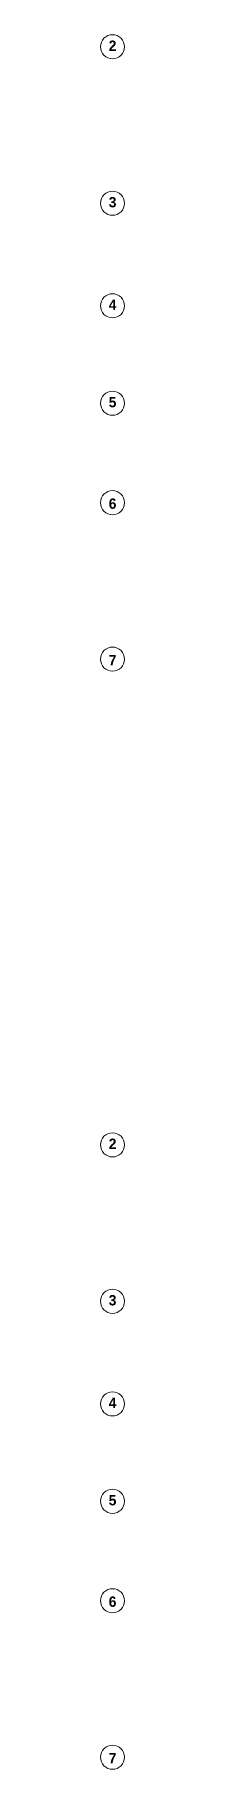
# Model space of a CAD drawing. Header units: centimetres. Extents: x -15293 to 11572, y -4790 to 2619.
# Drawn here: x -494 to -424, y -4349 to 673 of the extents above; entities that cross this region are included whole.
import ezdxf

# ---------------------------------------------------------------- set-up
doc = ezdxf.new("R2010")
doc.units = ezdxf.units.CM
doc.linetypes.add('CENTER', pattern=[50.8, 31.75, -6.35, 6.35, -6.35])
doc.layers.add('TSJ_AXE', color=7, linetype='CENTER', lineweight=0, true_color=0xb80000)
doc.styles.get("Standard").update_dxf_attribs({"font": 'GOTHIC.TTF'})

msp = doc.modelspace()

# ---------------------------------------------------------------- texts
at = {"layer": 'TSJ_AXE', "char_height": 30}
for s, insert, attachment_point in [('{\\fCentury Gothic|b1|i0|c0|p34;2}', (-469.644, 656.096), 1), ('{\\fCentury Gothic|b1|i0|c0|p34;3}', (-469.644, 203.096), 1), ('{\\fCentury Gothic|b1|i0|c0|p34;4}', (-469.644, -93.904), 1), ('{\\fCentury Gothic|b1|i0|c0|p34;5}', (-469.644, -375.904), 1), ('{\\fCentury Gothic|b1|i0|c0|p34;6}', (-469.644, -700.118), 7), ('{\\fCentury Gothic|b1|i0|c0|p34;7}', (-469.644, -1153.118), 7), ('{\\fCentury Gothic|b1|i0|c0|p34;2}', (-469.644, -2523.115), 1), ('{\\fCentury Gothic|b1|i0|c0|p34;3}', (-469.644, -2976.115), 1), ('{\\fCentury Gothic|b1|i0|c0|p34;4}', (-469.644, -3273.115), 1), ('{\\fCentury Gothic|b1|i0|c0|p34;5}', (-469.644, -3555.115), 1), ('{\\fCentury Gothic|b1|i0|c0|p34;6}', (-469.644, -3879.329), 7), ('{\\fCentury Gothic|b1|i0|c0|p34;7}', (-469.644, -4332.329), 7)]:
    msp.add_mtext_dynamic_manual_height_columns(s, width=43.00473, gutter_width=12.5, heights=[0], dxfattribs=dict(at, insert=insert, attachment_point=attachment_point))

# ---------------------------------------------------------------- linework, layer by layer
at = {"layer": 'TSJ_AXE', "linetype": 'ByBlock'}
for centre in [(-458.693, 637.989), (-458.693, 184.989), (-458.693, -112.011), (-458.693, -394.011), (-458.693, -682.011), (-458.693, -1135.011), (-458.693, -2541.222), (-458.693, -2994.222), (-458.693, -3291.222), (-458.693, -3573.222), (-458.693, -3861.222), (-458.693, -4314.222)]:
    msp.add_circle(centre, 35, dxfattribs=at)

msp.set_redraw_order([(e.dxf.handle, doc.entitydb.next_handle()) for e in msp.query("TEXT MTEXT ATTDEF DIMENSION ARC_DIMENSION")])  # texts and dimensions are drawn at this point

doc.saveas('drawing.dxf')
